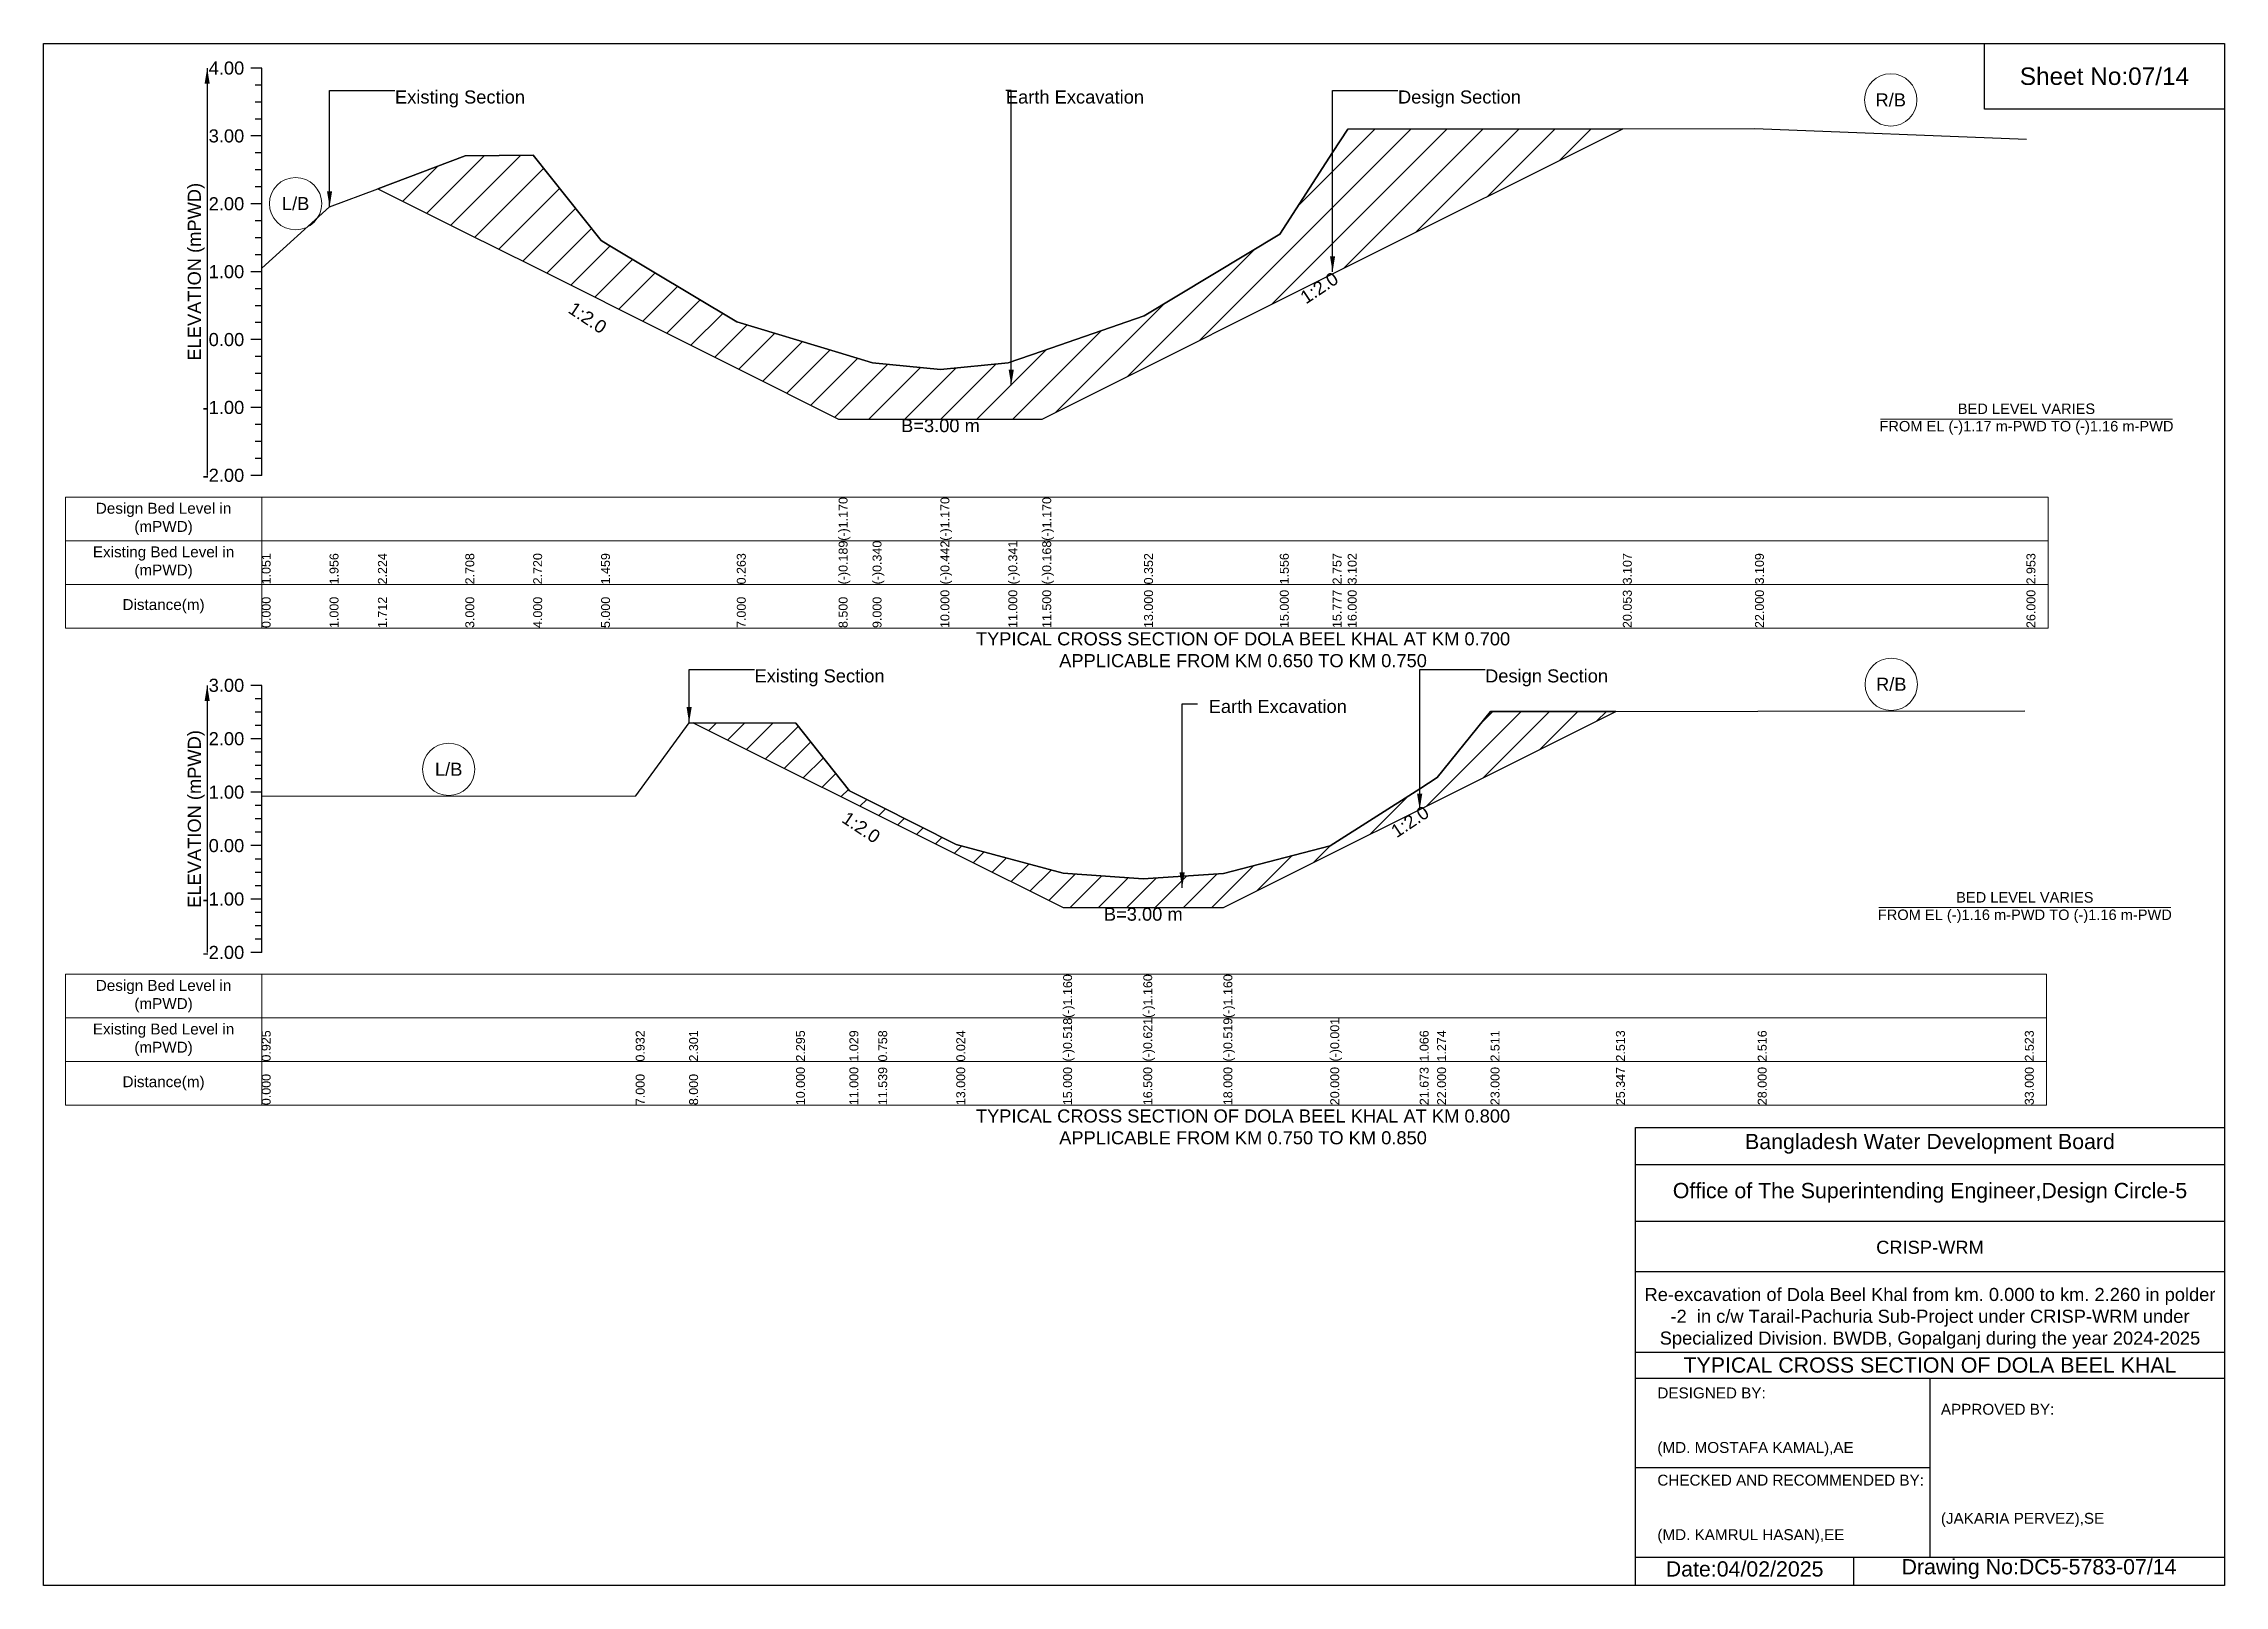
# Model space of a CAD drawing. Header units: inches. Extents: x 91000 to 258000, y -12753 to 0.
# Drawn here: x 160000 to 168000, y -5656 to 0 of the extents above; entities that cross this region are included whole.
import ezdxf

# ---------------------------------------------------------------- set-up
doc = ezdxf.new("R2010")
doc.units = ezdxf.units.IN
doc.header["$LTSCALE"] = 7
doc.header["$MEASUREMENT"] = 0
for name, color, linetype, lineweight in [('Cross section Data Border', 7, 'Continuous', 9), ('Cross Section Labels', 7, 'Continuous', 9), ('Existing_Bed_Level for Xsection', 7, 'Continuous', 25)]:
    doc.layers.add(name, color=color, linetype=linetype, lineweight=lineweight)
doc.styles.get("Standard").update_dxf_attribs({"font": 'arial.ttf'})
doc.dimstyles.get("Standard").update_dxf_attribs({"dimtxt": 0.18, "dimasz": 0.18, "dimexe": 0.18, "dimexo": 0.0625, "dimgap": 0.09, "dimtad": 0, "dimtih": 1, "dimtoh": 1, "dimdec": 4, "dimzin": 0, "dimdsep": 46, "dimtxsty": 'Standard', "dimcen": 0.09, "dimadec": 0, "dimazin": 0, "dimtfac": 1, "dimtdec": 4, "dimtofl": 0, "dimtmove": 0, "dimatfit": 3, "dimfxl": 1, "dimtolj": 1, "dimtzin": 0, "dimarcsym": 0})

msp = doc.modelspace()

# ---------------------------------------------------------------- texts
at = {"attachment_point": 5}
for s, insert, char_height in [('Sheet No:07/14', (167560, -120), 64), ('Bangladesh Water Development Board', (166920, -4036), 56), ('Office of The Superintending Engineer,Design Circle-5', (166920, -4216), 56)]:
    msp.add_mtext(s, dxfattribs=dict(at, insert=insert, char_height=char_height))
for s, insert, char_height, width, attachment_point in [('CRISP-WRM', (166920, -4416), 48, 2240, 5), ('Re-excavation of Dola Beel Khal from km. 0.000 to km. 2.260 in polder -2  in c/w Tarail-Pachuria Sub-Project under CRISP-WRM under Specialized Division. BWDB, Gopalganj during the year 2024-2025', (166920, -4676), 48, 2160, 5), ('TYPICAL CROSS SECTION OF DOLA BEEL KHAL', (166920, -4848), 56, 2240, 5), ('DESIGNED BY:^J^J^J(MD. MOSTAFA KAMAL),AE', (165920, -5056), 40, 1120, 4), ('APPROVED BY:^J^J^J^J^J^J(JAKARIA PERVEZ),SE', (166960, -5216), 40, 1120, 4), ('CHECKED AND RECOMMENDED BY:^J^J^J(MD. KAMRUL HASAN),EE', (165920, -5376), 40, 1120, 4), ('Date:04/02/2025', (166240, -5596), 56, 1120, 5), ('Drawing No:DC5-5783-07/14', (167320, -5596), 56, 1760, 5)]:
    msp.add_mtext(s, dxfattribs=dict(insert=insert, char_height=char_height, width=width, attachment_point=attachment_point))
at = {"layer": 'Cross section Data Border', "char_height": 40, "width": 640, "attachment_point": 5}
for s, insert in [('Design Bed Level in (mPWD)', (160440, -1743.9)), ('Existing Bed Level in (mPWD)', (160440, -1903.9)), ('Distance(m)', (160440, -2063.9)), ('Design Bed Level in (mPWD)', (160440, -3494.3)), ('Existing Bed Level in (mPWD)', (160440, -3654.3)), ('Distance(m)', (160440, -3814.3))]:
    msp.add_mtext(s, dxfattribs=dict(at, insert=insert))
at = {"layer": 'Cross Section Labels'}
for s, insert, char_height, attachment_point in [('Existing Section', (161289, -171.8), 48, 1), ('Earth Excavation', (163530, -171.8), 48, 1), ('Design Section', (164968.4, -171.8), 48, 1), ('R/B', (166776, -206.7), 48, 5), ('L/B', (160924.5, -587.1), 48, 5), ('BED LEVEL VARIES ^JFROM EL (-)1.17 m-PWD TO (-)1.16 m-PWD', (167274, -1377.3), 38.4, 5), ('B=3.00 m', (163290, -1377.3), 48, 2), ('TYPICAL CROSS SECTION OF DOLA BEEL KHAL AT KM 0.700^JAPPLICABLE FROM KM 0.650 TO KM 0.750', (164400, -2223.9), 48, 5), ('Existing Section', (162608, -2295.5), 48, 1), ('Design Section', (165288, -2295.5), 48, 1), ('R/B', (166778, -2350.5), 48, 5), ('Earth Excavation', (164274, -2407.6), 48, 1), ('L/B', (161486, -2662.3), 48, 5), ('BED LEVEL VARIES ^JFROM EL (-)1.16 m-PWD TO (-)1.16 m-PWD', (167268, -3169.6), 38.4, 5), ('B=3.00 m', (164034, -3169.6), 48, 2), ('TYPICAL CROSS SECTION OF DOLA BEEL KHAL AT KM 0.800^JAPPLICABLE FROM KM 0.750 TO KM 0.850', (164400, -3974.3), 48, 5)]:
    msp.add_mtext(s, dxfattribs=dict(at, insert=insert, char_height=char_height, attachment_point=attachment_point))
at = {"layer": 'Cross Section Labels', "char_height": 48, "attachment_point": 2}
for insert, rotation in [((164666.2, -875.9), 33.69007), ((162009.2, -985.9), 326.30993), ((164999, -2834.2), 33.69007), ((163012.7, -2855), 326.30993)]:
    msp.add_mtext('1:2.0', dxfattribs=dict(at, insert=insert, rotation=rotation))
at = {"layer": 'Existing_Bed_Level for Xsection', "char_height": 48, "attachment_point": 6}
for s, insert in [('4.00', (160736, -89.9)), ('3.00', (160736, -338.9)), ('2.00', (160736, -587.9)), ('1.00', (160736, -836.9)), ('0.00', (160736, -1085.9)), ('-1.00', (160736, -1334.9)), ('-2.00', (160736, -1583.9)), ('3.00', (160736, -2354.3)), ('2.00', (160736, -2550.3)), ('1.00', (160736, -2746.3)), ('0.00', (160736, -2942.3)), ('-1.00', (160736, -3138.3)), ('-2.00', (160736, -3334.3))]:
    msp.add_mtext(s, dxfattribs=dict(at, insert=insert))
at = {"layer": 'Existing_Bed_Level for Xsection', "rotation": 90}
for s, insert, char_height, attachment_point in [('ELEVATION (mPWD)', (160560, -836.9), 48, 5), ('(-)1.170', (162916.5, -1823.9), 32.8, 1), ('(-)1.170', (163290, -1823.9), 32.8, 1), ('(-)1.170', (163663.5, -1823.9), 32.8, 1), ('(-)0.189', (162916.5, -1983.9), 32.8, 1), ('(-)0.340', (163041, -1983.9), 32.8, 1), ('(-)0.442', (163290, -1983.9), 32.8, 1), ('(-)0.341', (163539, -1983.9), 32.8, 1), ('(-)0.168', (163663.5, -1983.9), 32.8, 1), ('1.051', (160800, -1983.9), 32.8, 1), ('1.956', (161049, -1983.9), 32.8, 1), ('2.224', (161226.4, -1983.9), 32.8, 1), ('2.708', (161547, -1983.9), 32.8, 1), ('2.720', (161796, -1983.9), 32.8, 1), ('1.459', (162045, -1983.9), 32.8, 1), ('0.263', (162543, -1983.9), 32.8, 1), ('0.352', (164037, -1983.9), 32.8, 1), ('1.556', (164535, -1983.9), 32.8, 1), ('2.757', (164728.4, -1983.9), 32.8, 1), ('3.102', (164784, -1983.9), 32.8, 1), ('3.107', (165793.3, -1983.9), 32.8, 1), ('3.109', (166278, -1983.9), 32.8, 1), ('2.953', (167274, -1983.9), 32.8, 1), ('0.000', (160800, -2143.9), 32.8, 1), ('1.000', (161049, -2143.9), 32.8, 1), ('1.712', (161226.4, -2143.9), 32.8, 1), ('3.000', (161547, -2143.9), 32.8, 1), ('4.000', (161796, -2143.9), 32.8, 1), ('5.000', (162045, -2143.9), 32.8, 1), ('7.000', (162543, -2143.9), 32.8, 1), ('8.500', (162916.5, -2143.9), 32.8, 1), ('9.000', (163041, -2143.9), 32.8, 1), ('10.000', (163290, -2143.9), 32.8, 1), ('11.000', (163539, -2143.9), 32.8, 1), ('11.500', (163663.5, -2143.9), 32.8, 1), ('13.000', (164037, -2143.9), 32.8, 1), ('15.000', (164535, -2143.9), 32.8, 1), ('15.777', (164728.4, -2143.9), 32.8, 1), ('16.000', (164784, -2143.9), 32.8, 1), ('20.053', (165793.3, -2143.9), 32.8, 1), ('22.000', (166278, -2143.9), 32.8, 1), ('26.000', (167274, -2143.9), 32.8, 1), ('ELEVATION (mPWD)', (160560, -2844.3), 48, 5), ('(-)1.160', (163740, -3574.3), 32.8, 1), ('(-)1.160', (164034, -3574.3), 32.8, 1), ('(-)1.160', (164328, -3574.3), 32.8, 1), ('(-)0.518', (163740, -3734.3), 32.8, 1), ('(-)0.621', (164034, -3734.3), 32.8, 1), ('(-)0.519', (164328, -3734.3), 32.8, 1), ('(-)0.001', (164720, -3734.3), 32.8, 1), ('0.925', (160800, -3734.3), 32.8, 1), ('0.932', (162172, -3734.3), 32.8, 1), ('2.301', (162368, -3734.3), 32.8, 1), ('2.295', (162760, -3734.3), 32.8, 1), ('1.029', (162956, -3734.3), 32.8, 1), ('0.758', (163061.7, -3734.3), 32.8, 1), ('0.024', (163348, -3734.3), 32.8, 1), ('1.066', (165048, -3734.3), 32.8, 1), ('1.274', (165112, -3734.3), 32.8, 1), ('2.511', (165308, -3734.3), 32.8, 1), ('2.513', (165768, -3734.3), 32.8, 1), ('2.516', (166288, -3734.3), 32.8, 1), ('2.523', (167268, -3734.3), 32.8, 1), ('10.000', (162760, -3894.3), 32.8, 1), ('11.000', (162956, -3894.3), 32.8, 1), ('11.539', (163061.7, -3894.3), 32.8, 1), ('13.000', (163348, -3894.3), 32.8, 1), ('15.000', (163740, -3894.3), 32.8, 1), ('16.500', (164034, -3894.3), 32.8, 1), ('18.000', (164328, -3894.3), 32.8, 1), ('20.000', (164720, -3894.3), 32.8, 1), ('21.673', (165048, -3894.3), 32.8, 1), ('22.000', (165112, -3894.3), 32.8, 1), ('23.000', (165308, -3894.3), 32.8, 1), ('25.347', (165768, -3894.3), 32.8, 1), ('28.000', (166288, -3894.3), 32.8, 1), ('33.000', (167268, -3894.3), 32.8, 1), ('0.000', (160800, -3894.3), 32.8, 1), ('7.000', (162172, -3894.3), 32.8, 1), ('8.000', (162368, -3894.3), 32.8, 1)]:
    msp.add_mtext(s, dxfattribs=dict(at, insert=insert, char_height=char_height, attachment_point=attachment_point))

# ---------------------------------------------------------------- hatches: boundary and pattern name
at = {"layer": 'Existing_Bed_Level for Xsection'}
h = msp.add_hatch(dxfattribs=at)
h.set_pattern_fill('ANSI31', color=256, scale=747, style=0)
h.paths.add_polyline_path([(161226.4, -532.2), (161547, -692.5), (161796, -817), (162045, -941.5), (162071.4, -954.7), (162543, -1190.5), (162916.5, -1377.3), (163041, -1377.3), (163290, -1377.3), (163539, -1377.3), (163663.5, -1377.3), (164037, -1190.5), (164535, -941.5), (164728.4, -844.8), (164784, -817), (165793.3, -312.4), (164784, -313.5), (164728.4, -399.5), (164535, -698.5), (164037, -998.3), (163663.5, -1127.7), (163539, -1170.9), (163290, -1196), (163041, -1170.6), (162916.5, -1133.1), (162543, -1020.5), (162071.4, -738.5), (162045, -722.7), (161796, -408.7), (161547, -411.6)])
h = msp.add_hatch(dxfattribs=at)
h.set_pattern_fill('ANSI31', color=256, scale=588, style=0)
h.paths.add_polyline_path([(162383.4, -2491.3), (162760, -2679.6), (162956, -2777.6), (163061.7, -2830.5), (163348, -2973.6), (163740, -3169.6), (164034, -3169.6), (164328, -3169.6), (164720, -2973.6), (165048, -2809.7), (165112, -2777.6), (165308, -2679.6), (165768, -2449.7), (165308, -2450.1), (165112, -2692.6), (165048, -2733.4), (164720, -2942.5), (164328, -3044), (164034, -3064), (163740, -3043.8), (163348, -2937.6), (163061.7, -2793.7), (162956, -2740.6), (162760, -2492.5)])

# ---------------------------------------------------------------- linework, layer by layer
for points in [[(160000, 0), (168000, 0), (168000, -5656), (160000, -5656)], [(167120, 0), (168000, 0), (168000, -240), (167120, -240)]]:
    msp.add_lwpolyline(points, close=True)
for points in [[(165840, -5656), (165840, -3976), (168000, -3976)], [(165840, -4112), (168000, -4112)], [(165840, -4320), (168000, -4320)], [(165840, -4504), (168000, -4504)], [(165840, -4800), (168000, -4800)], [(165840, -4896), (168000, -4896)], [(166920, -4896), (166920, -5552)], [(165840, -5224), (166920, -5224)], [(165840, -5552), (168000, -5552)], [(166640, -5552), (166640, -5656)]]:
    msp.add_lwpolyline(points)
at = {"layer": 'Cross section Data Border'}
for points in [[(160080, -1663.9), (167354, -1663.9), (167354, -2143.9), (160080, -2143.9)], [(160080, -3414.3), (167348, -3414.3), (167348, -3894.3), (160080, -3894.3)]]:
    msp.add_lwpolyline(points, close=True, dxfattribs=at)
for points in [[(160800, -1663.9), (160800, -2143.9)], [(160080, -1823.9), (167354, -1823.9)], [(160080, -1983.9), (167354, -1983.9)], [(160800, -3414.3), (160800, -3894.3)], [(160080, -3574.3), (167348, -3574.3)], [(160080, -3734.3), (167348, -3734.3)]]:
    msp.add_lwpolyline(points, dxfattribs=at)
at = {"layer": 'Cross Section Labels'}
for points in [[(166738.2, -1377.3), (167809.8, -1377.3)], [(166732.2, -3169.6), (167803.8, -3169.6)]]:
    msp.add_lwpolyline(points, dxfattribs=at)
for centre in [(166776, -206.7), (160924.5, -587.1), (166778, -2350.5), (161486, -2662.3)]:
    msp.add_circle(centre, 96, dxfattribs=at)
at = {"layer": 'Existing_Bed_Level for Xsection'}
for points in [[(160800, -89.9), (160760, -89.9)], [(160800, -152.2), (160776, -152.2)], [(160800, -1583.9), (160800, -1334.9), (160800, -1085.9), (160800, -836.9), (160800, -587.9), (160800, -338.9), (160800, -89.9)], [(160800, -214.4), (160776, -214.4)], [(160800, -276.7), (160776, -276.7)], [(160800, -824.2), (161049, -598.9), (161226.4, -532.2), (161547, -411.6), (161796, -408.7), (162045, -722.7), (162071.4, -738.5), (162543, -1020.5), (162916.5, -1133.1), (162916.5, -1133.1), (163041, -1170.6), (163290, -1196), (163290, -1196), (163539, -1170.9), (163663.5, -1127.7), (163663.5, -1127.7), (164037, -998.3), (164535, -698.5), (164728.4, -399.5), (164784, -313.5), (165793.3, -312.4), (166278, -311.8), (167274, -350.6)], [(160800, -338.9), (160760, -338.9)], [(160800, -401.2), (160776, -401.2)], [(160800, -463.4), (160776, -463.4)], [(160800, -525.7), (160776, -525.7)], [(160800, -587.9), (160760, -587.9)], [(160800, -650.2), (160776, -650.2)], [(160800, -712.4), (160776, -712.4)], [(160800, -774.7), (160776, -774.7)], [(160800, -836.9), (160760, -836.9)], [(160800, -899.2), (160776, -899.2)], [(160800, -961.4), (160776, -961.4)], [(160800, -1023.7), (160776, -1023.7)], [(160800, -1085.9), (160760, -1085.9)], [(160800, -1148.2), (160776, -1148.2)], [(160800, -1210.4), (160776, -1210.4)], [(160800, -1272.7), (160776, -1272.7)], [(160800, -1334.9), (160760, -1334.9)], [(160800, -1397.2), (160776, -1397.2)], [(160800, -1459.4), (160776, -1459.4)], [(160800, -1583.9), (160760, -1583.9)], [(160800, -1521.7), (160776, -1521.7)], [(160800, -2354.3), (160760, -2354.3)], [(160800, -3334.3), (160800, -3138.3), (160800, -2942.3), (160800, -2746.3), (160800, -2550.3), (160800, -2354.3)], [(160800, -2403.3), (160776, -2403.3)], [(160800, -2452.3), (160776, -2452.3)], [(160800, -2761), (162172, -2759.6), (162368, -2491.3), (162383.4, -2491.3), (162760, -2492.5), (162956, -2740.6), (163061.7, -2793.7), (163348, -2937.6), (163740, -3043.8), (163740, -3043.8), (164034, -3064), (164034, -3064), (164328, -3044), (164328, -3044), (164720, -2942.5), (165048, -2733.4), (165112, -2692.6), (165308, -2450.1), (165768, -2449.7), (166288, -2449.1), (167268, -2447.8)], [(160800, -2550.3), (160760, -2550.3)], [(160800, -2501.3), (160776, -2501.3)], [(160800, -2599.3), (160776, -2599.3)], [(160800, -2648.3), (160776, -2648.3)], [(160800, -2697.3), (160776, -2697.3)], [(160800, -2746.3), (160760, -2746.3)], [(160800, -2795.3), (160776, -2795.3)], [(160800, -2844.3), (160776, -2844.3)], [(160800, -2942.3), (160760, -2942.3)], [(160800, -2893.3), (160776, -2893.3)], [(160800, -2991.3), (160776, -2991.3)], [(160800, -3040.3), (160776, -3040.3)], [(160800, -3089.3), (160776, -3089.3)], [(160800, -3138.3), (160760, -3138.3)], [(160800, -3187.3), (160776, -3187.3)], [(160800, -3236.3), (160776, -3236.3)], [(160800, -3334.3), (160760, -3334.3)], [(160800, -3285.3), (160776, -3285.3)]]:
    msp.add_lwpolyline(points, dxfattribs=at)
for points in [[(161226.4, -532.2), (161547, -692.5), (161796, -817), (162045, -941.5), (162071.4, -954.7), (162543, -1190.5), (162916.5, -1377.3), (162916.5, -1377.3), (163041, -1377.3), (163290, -1377.3), (163290, -1377.3), (163539, -1377.3), (163663.5, -1377.3), (163663.5, -1377.3), (164037, -1190.5), (164535, -941.5), (164728.4, -844.8), (164784, -817), (165793.3, -312.4), (164784, -313.5), (164728.4, -399.5), (164535, -698.5), (164037, -998.3), (163663.5, -1127.7), (163663.5, -1127.7), (163539, -1170.9), (163290, -1196), (163290, -1196), (163041, -1170.6), (162916.5, -1133.1), (162916.5, -1133.1), (162543, -1020.5), (162071.4, -738.5), (162045, -722.7), (161796, -408.7), (161547, -411.6)], [(162383.4, -2491.3), (162760, -2679.6), (162956, -2777.6), (163061.7, -2830.5), (163348, -2973.6), (163740, -3169.6), (163740, -3169.6), (164034, -3169.6), (164034, -3169.6), (164328, -3169.6), (164328, -3169.6), (164720, -2973.6), (165048, -2809.7), (165112, -2777.6), (165308, -2679.6), (165768, -2449.7), (165768, -2449.7), (165768, -2449.7), (165308, -2450.1), (165112, -2692.6), (165048, -2733.4), (164720, -2942.5), (164328, -3044), (164328, -3044), (164034, -3064), (164034, -3064), (163740, -3043.8), (163740, -3043.8), (163348, -2937.6), (163061.7, -2793.7), (162956, -2740.6), (162760, -2492.5)]]:
    msp.add_lwpolyline(points, close=True, dxfattribs=at)

msp.set_redraw_order([(e.dxf.handle, doc.entitydb.next_handle()) for e in msp.query("TEXT MTEXT ATTDEF DIMENSION ARC_DIMENSION")])  # texts and dimensions are drawn at this point

# ---------------------------------------------------------------- leaders
at = {"layer": 'Cross Section Labels', "annotation_type": 0, "has_hookline": 1, "hookline_direction": 0}
for points, text_width in [([(161049, -598.9), (161049, -171.8), (161288.9, -171.8)], 467.2), ([(163549.7, -1253.7), (163549.7, -171.8), (163529.9, -171.8)], 497), ([(164728.4, -837.5), (164728.4, -171.8), (164968.3, -171.8)], 441.2), ([(162368, -2491.3), (162368, -2295.5), (162607.9, -2295.5)], 467.2), ([(165048, -2809.7), (165048, -2295.5), (165287.9, -2295.5)], 441.2), ([(164176.6, -3097.3), (164176.6, -2421.8), (164233.3, -2421.8)], 497)]:
    msp.add_leader(points, dimstyle='Standard', override={"dimasz": 57.6}, dxfattribs=dict(at, text_width=text_width))
at = {"layer": 'Existing_Bed_Level for Xsection'}
for points in [[(160600, -89.9), (160600, -1583.9)], [(160600, -2354.3), (160600, -3334.3)]]:
    msp.add_leader(points, dimstyle='Standard', override={"dimasz": 57.6}, dxfattribs=at)

doc.saveas('drawing.dxf')
